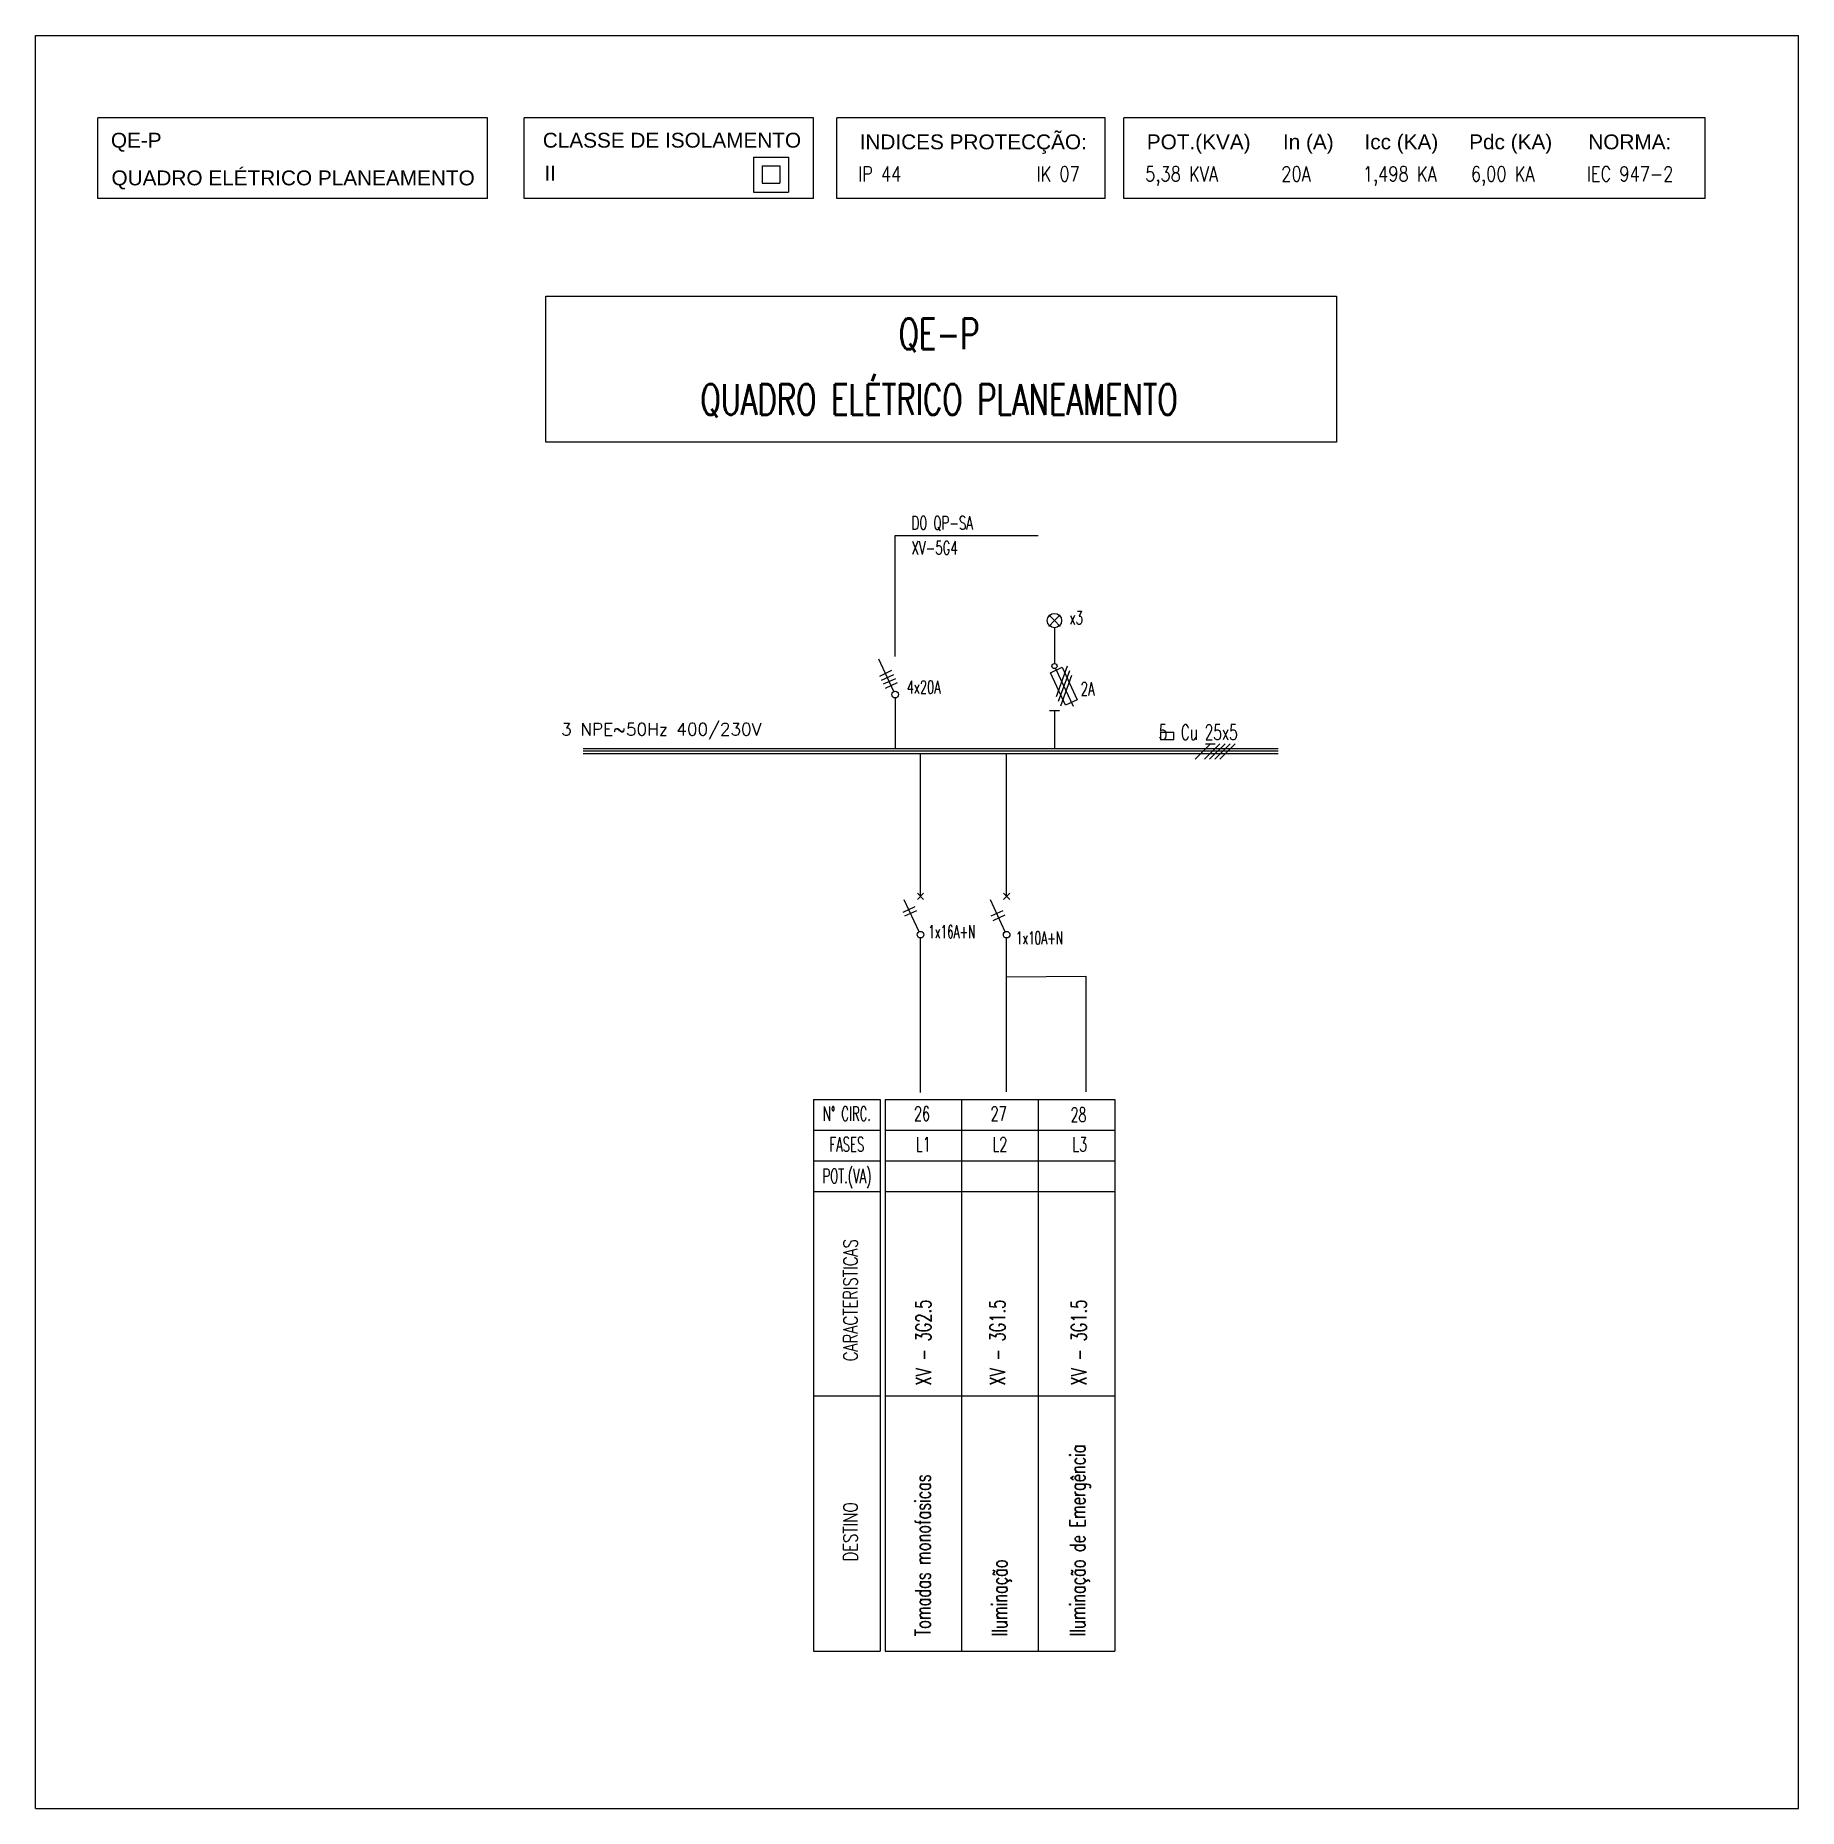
# Model space of a CAD drawing. Header units: millimetres. Extents: x -35961 to -35580, y 154458 to 154764.
# Drawn here: x -35677.04 to -35653.55, y 154542.69 to 154566.31 of the extents above; entities that cross this region are included whole.
import ezdxf
from ezdxf.enums import TextEntityAlignment as Align

# ---------------------------------------------------------------- set-up
doc = ezdxf.new("R2010")
doc.units = ezdxf.units.MM
doc.header["$MEASUREMENT"] = 0
doc.layers.add('ELÉCTRICO', color=255, linetype='Continuous')
doc.layers.add('SIMBOLOGIA', color=255, linetype='Continuous')
doc.styles.add('ARIAL', font='arial.ttf')
doc.styles.add('ROMANS', font='romans')
doc.styles.add('SIMPLEX', font='SIMPLEX')

msp = doc.modelspace()

# ---------------------------------------------------------------- texts
at = {"layer": 'SIMBOLOGIA', "style": 'ARIAL'}
for s, p in [('QE-P', (-35676.038, 154564.82)), ('CLASSE DE ISOLAMENTO', (-35670.282, 154564.82)), ('INDICES PROTECÇÃO:', (-35666.059, 154564.798)), ('POT.(KVA)', (-35662.232, 154564.798)), ('In (A)', (-35660.418, 154564.798)), ('Icc (KA)', (-35659.331, 154564.798)), ('Pdc (KA)', (-35657.936, 154564.798)), ('NORMA:', (-35656.348, 154564.798)), ('QUADRO ELÉTRICO PLANEAMENTO', (-35676.03, 154564.318)), ('II', (-35670.26, 154564.382))]:
    msp.add_text(s, height=0.198, dxfattribs=at).set_placement(p)
at = {"layer": 'SIMBOLOGIA', "color": 7, "style": 'ROMANS', "width": 0.8}
for s, p in [('IP 44', (-35666.081, 154564.371)), ('IK 07', (-35663.702, 154564.371)), ('5,38 KVA', (-35662.254, 154564.371)), ('20A', (-35660.44, 154564.371)), ('1,498 KA', (-35659.353, 154564.371)), ('6,00 KA', (-35657.913, 154564.371)), ('IEC 947-2', (-35656.369, 154564.371))]:
    msp.add_text(s, height=0.198, dxfattribs=at).set_placement(p)
at = {"layer": 'SIMBOLOGIA', "style": 'SIMPLEX', "width": 0.7}
for s, height, p in [('QE-P', 0.4085, (-35665, 154562.133)), ('QUADRO ELÉTRICO PLANEAMENTO', 0.40846, (-35665, 154561.262))]:
    msp.add_text(s, height=height, dxfattribs=at).set_placement(p, align=Align.CENTER)
at = {"layer": 'SIMBOLOGIA', "style": 'SIMPLEX', "width": 0.65}
for s, height, p in [('DO QP-SA', 0.177, (-35665.368, 154559.731)), ('XV-5G4', 0.177, (-35665.368, 154559.4)), ('x3', 0.177, (-35663.265, 154558.467)), ('4x20A', 0.1702, (-35665.431, 154557.548)), ('2A', 0.177, (-35663.115, 154557.522))]:
    msp.add_text(s, height=height, dxfattribs=at).set_placement(p)
at = {"layer": 'SIMBOLOGIA', "color": 7, "style": 'ROMANS'}
msp.add_text('3 NPE~50Hz 400/230V', height=0.165, dxfattribs=at).set_placement((-35670.037, 154556.989))
at = {"layer": 'SIMBOLOGIA', "style": 'SIMPLEX', "width": 0.65}
msp.add_text('5  Cu 25x5', height=0.2042, dxfattribs=at).set_placement((-35661.022, 154556.928), align=Align.RIGHT)
at = {"layer": 'SIMBOLOGIA', "style": 'SIMPLEX', "width": 0.6}
for s, p in [('1x16A+N', (-35665.144, 154554.459)), ('1x10A+N', (-35663.976, 154554.376))]:
    msp.add_text(s, height=0.1702, dxfattribs=at).set_placement(p, align=Align.TOP_LEFT)
at = {"layer": 'SIMBOLOGIA', "style": 'SIMPLEX'}
for s, width, p in [('N%%D CIRC.', 0.6, (-35666.229, 154551.948)), ('26', 0.65, (-35665.228, 154551.948)), ('27', 0.65, (-35664.207, 154551.948)), ('28', 0.65, (-35663.143, 154551.936)), ('FASES', 0.6, (-35666.229, 154551.54)), ('L1', 0.65, (-35665.211, 154551.54)), ('L2', 0.65, (-35664.19, 154551.54)), ('L3', 0.65, (-35663.126, 154551.54)), ('POT.(VA)', 0.6, (-35666.229, 154551.104))]:
    msp.add_text(s, height=0.1905, dxfattribs=dict(at, width=width)).set_placement(p, align=Align.MIDDLE)
at = {"layer": 'SIMBOLOGIA', "style": 'SIMPLEX', "width": 0.75}
for s, height, p in [('CARACTERISTICAS', 0.19049, (-35666.181, 154549.465)), ('DESTINO', 0.1905, (-35666.181, 154546.379))]:
    msp.add_text(s, height=height, rotation=90, dxfattribs=at).set_placement(p, align=Align.MIDDLE)
at = {"layer": 'SIMBOLOGIA', "style": 'SIMPLEX', "width": 0.7}
for s, height, p in [('XV - 3G2.5', 0.2042, (-35665.108, 154548.326)), ('XV - 3G1.5', 0.2042, (-35664.12, 154548.326)), ('XV - 3G1.5', 0.2042, (-35663.034, 154548.326)), ('Iluminação de Emergência', 0.20423, (-35663.052, 154544.987)), ('Tomadas monofasicas', 0.20423, (-35665.116, 154544.987)), ('Iluminação', 0.2042, (-35664.094, 154544.987))]:
    msp.add_text(s, height=height, rotation=90, dxfattribs=at).set_placement(p)

# ---------------------------------------------------------------- linework, layer by layer
at = {"layer": 'ELÉCTRICO', "linetype": 'Continuous', "ltscale": 0.03}
for p, q in [((-35677.043, 154566.315), (-35653.546, 154566.315)), ((-35664.1, 154552.242), (-35664.1, 154554.289)), ((-35677.043, 154542.691), (-35653.546, 154542.691))]:
    msp.add_line(p, q, dxfattribs=at)
at = {"layer": 'SIMBOLOGIA', "linetype": 'Continuous', "ltscale": 0.03}
for p, q in [((-35677.043, 154542.691), (-35677.043, 154566.315)), ((-35653.546, 154542.691), (-35653.546, 154566.315)), ((-35664.1, 154553.773), (-35663.046, 154553.781)), ((-35663.046, 154553.781), (-35663.046, 154552.242))]:
    msp.add_line(p, q, dxfattribs=at)
at = {"layer": 'SIMBOLOGIA', "color": 8}
for p, q in [((-35676.213, 154564.143), (-35676.213, 154565.215)), ((-35671.021, 154565.215), (-35676.213, 154565.215)), ((-35671.021, 154564.143), (-35671.021, 154565.215)), ((-35670.531, 154564.143), (-35670.531, 154565.215)), ((-35666.675, 154565.215), (-35670.531, 154565.215)), ((-35666.675, 154564.143), (-35666.675, 154565.215)), ((-35666.364, 154564.143), (-35666.364, 154565.215)), ((-35662.785, 154565.215), (-35666.364, 154565.215)), ((-35662.785, 154564.143), (-35662.785, 154565.215)), ((-35662.537, 154564.143), (-35662.537, 154565.215)), ((-35654.792, 154565.215), (-35662.537, 154565.215)), ((-35654.792, 154564.143), (-35654.792, 154565.215)), ((-35671.021, 154564.143), (-35676.213, 154564.143)), ((-35666.675, 154564.143), (-35670.531, 154564.143)), ((-35662.785, 154564.143), (-35666.364, 154564.143)), ((-35654.792, 154564.143), (-35662.537, 154564.143))]:
    msp.add_line(p, q, dxfattribs=at)
at = {"layer": 'SIMBOLOGIA'}
for p, q in [((-35667.475, 154564.695), (-35667.009, 154564.695)), ((-35667.475, 154564.695), (-35667.475, 154564.229)), ((-35667.009, 154564.695), (-35667.009, 154564.229)), ((-35667.359, 154564.579), (-35667.359, 154564.345)), ((-35667.359, 154564.579), (-35667.125, 154564.579)), ((-35667.125, 154564.579), (-35667.125, 154564.345)), ((-35667.475, 154564.229), (-35667.009, 154564.229)), ((-35667.359, 154564.345), (-35667.125, 154564.345)), ((-35665.587, 154559.651), (-35663.679, 154559.651)), ((-35665.587, 154558.04), (-35665.587, 154559.651)), ((-35663.463, 154558.519), (-35663.54, 154558.596)), ((-35663.463, 154558.519), (-35663.54, 154558.442)), ((-35663.463, 154558.519), (-35663.386, 154558.596)), ((-35663.463, 154558.519), (-35663.386, 154558.442)), ((-35663.463, 154558.424), (-35663.463, 154557.947)), ((-35665.605, 154557.574), (-35665.805, 154558.003)), ((-35665.634, 154557.852), (-35665.796, 154557.776)), ((-35665.609, 154557.798), (-35665.771, 154557.722)), ((-35665.583, 154557.745), (-35665.745, 154557.67)), ((-35663.515, 154557.825), (-35663.361, 154557.897)), ((-35663.314, 154557.393), (-35663.515, 154557.825)), ((-35663.448, 154557.882), (-35663.213, 154557.377)), ((-35663.293, 154557.911), (-35663.441, 154557.504)), ((-35663.264, 154557.848), (-35663.412, 154557.441)), ((-35663.235, 154557.787), (-35663.383, 154557.38)), ((-35663.361, 154557.897), (-35663.16, 154557.465)), ((-35665.557, 154557.691), (-35665.719, 154557.616)), ((-35665.586, 154557.489), (-35665.586, 154556.811)), ((-35663.531, 154557.321), (-35663.395, 154557.321)), ((-35663.463, 154557.321), (-35663.463, 154556.811)), ((-35663.16, 154557.465), (-35663.314, 154557.393)), ((-35660.48, 154556.811), (-35669.746, 154556.811)), ((-35662.048, 154557.033), (-35661.871, 154557.033)), ((-35662.048, 154557.033), (-35662.048, 154556.928)), ((-35661.871, 154556.928), (-35662.048, 154556.928)), ((-35661.871, 154556.928), (-35661.871, 154557.033)), ((-35661.589, 154556.674), (-35661.385, 154556.879)), ((-35661.463, 154556.674), (-35661.258, 154556.879)), ((-35661.451, 154556.879), (-35661.319, 154556.879)), ((-35661.395, 154556.674), (-35661.19, 154556.879)), ((-35661.326, 154556.674), (-35661.122, 154556.879)), ((-35661.258, 154556.674), (-35661.054, 154556.879)), ((-35660.48, 154556.777), (-35669.746, 154556.777)), ((-35660.48, 154556.742), (-35669.746, 154556.742)), ((-35665.248, 154554.85), (-35665.248, 154556.742)), ((-35664.1, 154554.85), (-35664.1, 154556.742)), ((-35665.325, 154554.704), (-35665.485, 154554.63)), ((-35665.267, 154554.374), (-35665.464, 154554.797)), ((-35665.207, 154554.803), (-35665.29, 154554.886)), ((-35665.29, 154554.803), (-35665.207, 154554.886)), ((-35664.119, 154554.374), (-35664.316, 154554.797)), ((-35664.058, 154554.803), (-35664.142, 154554.886)), ((-35664.142, 154554.803), (-35664.058, 154554.886)), ((-35665.3, 154554.653), (-35665.46, 154554.579)), ((-35664.152, 154554.653), (-35664.312, 154554.579)), ((-35664.123, 154554.592), (-35664.283, 154554.517)), ((-35665.248, 154552.233), (-35665.248, 154554.289))]:
    msp.add_line(p, q, dxfattribs=at)
at = {"layer": 'SIMBOLOGIA', "linetype": 'Continuous'}
for p, q in [((-35666.674, 154552.139), (-35666.674, 154544.786)), ((-35666.674, 154552.139), (-35665.785, 154552.139)), ((-35665.785, 154552.139), (-35665.785, 154544.786)), ((-35665.721, 154552.139), (-35663.679, 154552.139)), ((-35665.721, 154552.139), (-35665.721, 154544.786)), ((-35664.7, 154552.139), (-35664.7, 154544.786)), ((-35663.679, 154552.139), (-35663.679, 154544.786)), ((-35663.679, 154552.139), (-35662.658, 154552.139)), ((-35662.658, 154552.139), (-35662.658, 154544.786)), ((-35666.674, 154551.73), (-35665.785, 154551.73)), ((-35665.721, 154551.73), (-35663.679, 154551.73)), ((-35663.679, 154551.73), (-35662.658, 154551.73)), ((-35666.674, 154551.322), (-35665.785, 154551.322)), ((-35665.721, 154551.322), (-35663.679, 154551.322)), ((-35663.679, 154551.322), (-35662.658, 154551.322)), ((-35666.674, 154550.913), (-35665.785, 154550.913)), ((-35665.721, 154550.913), (-35663.679, 154550.913)), ((-35663.679, 154550.913), (-35662.658, 154550.913)), ((-35666.674, 154548.19), (-35665.785, 154548.19)), ((-35665.721, 154548.19), (-35663.679, 154548.19)), ((-35663.679, 154548.19), (-35662.658, 154548.19)), ((-35666.674, 154544.786), (-35665.785, 154544.786)), ((-35665.721, 154544.786), (-35663.679, 154544.786)), ((-35663.679, 154544.786), (-35662.658, 154544.786))]:
    msp.add_line(p, q, dxfattribs=at)
at = {"layer": 'SIMBOLOGIA'}
msp.add_lwpolyline([(-35670.242, 154562.839), (-35659.703, 154562.839), (-35659.703, 154560.894), (-35670.242, 154560.894)], close=True, dxfattribs=at)
for centre, radius in [((-35663.463, 154558.519), 0.0953), ((-35663.463, 154557.913), 0.034), ((-35665.586, 154557.533), 0.0447), ((-35665.248, 154554.334), 0.0441), ((-35664.1, 154554.334), 0.0441)]:
    msp.add_circle(centre, radius, dxfattribs=at)

msp.set_redraw_order([(e.dxf.handle, doc.entitydb.next_handle()) for e in msp.query("TEXT MTEXT ATTDEF DIMENSION ARC_DIMENSION")])  # texts and dimensions are drawn at this point

doc.saveas('drawing.dxf')
